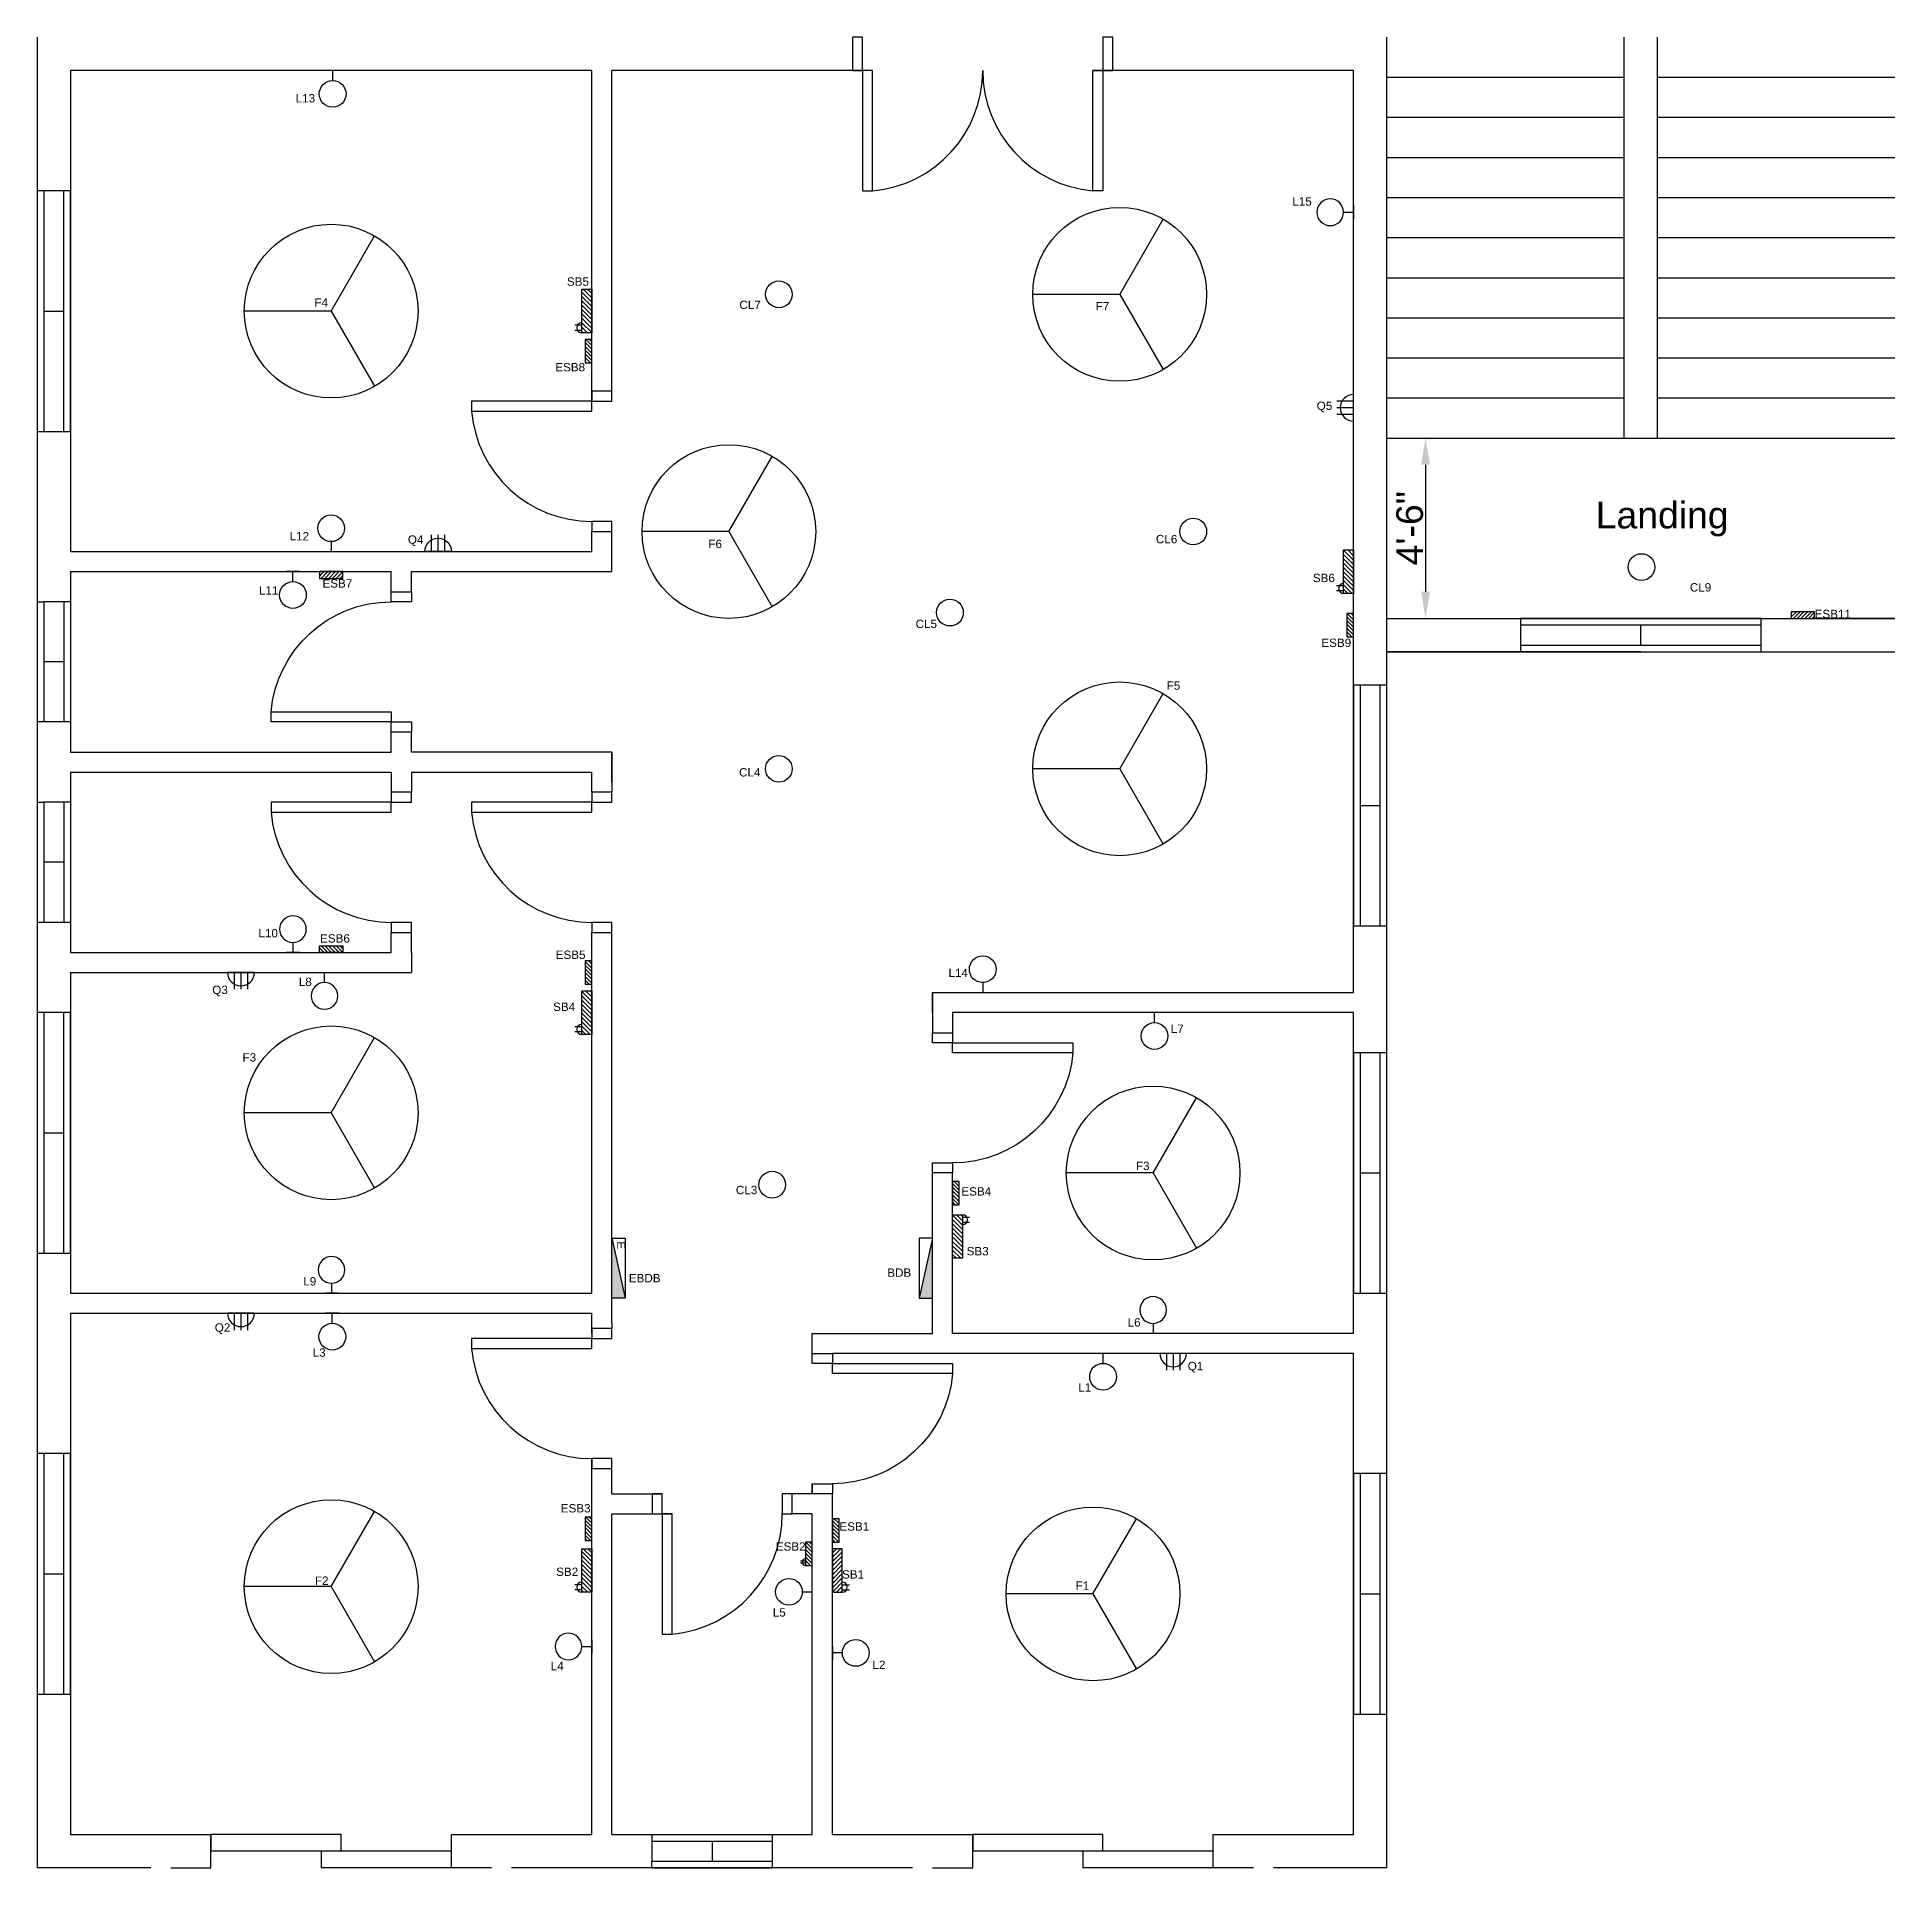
# Model space of a CAD drawing. Header units: inches. Extents: x 61297 to 163996, y 9483 to 32239.
# Drawn here: x 72933 to 73489, y 9571 to 10119 of the extents above; entities that cross this region are included whole.
import ezdxf

# ---------------------------------------------------------------- set-up
doc = ezdxf.new("R2010")
doc.units = ezdxf.units.IN
for name, color, linetype in [('door', 80, 'Continuous'), ('Doors', 230, 'Continuous'), ('Layer1', 7, 'Continuous'), ('Light Fans and Socketst', 170, 'Continuous'), ('Toiler Window', 30, 'Continuous'), ('Windows', 30, 'Continuous')]:
    doc.layers.add(name, color=color, linetype=linetype)
doc.styles.get("Standard").update_dxf_attribs({"font": 'arial.ttf'})
doc.dimstyles.new('ISO-25', dxfattribs={"dimtxt": 8, "dimasz": 8, "dimexe": 1.25, "dimexo": 0.625, "dimtad": 1, "dimlunit": 4, "dimtxsty": 'Standard', "dimcen": 2.5, "dimadec": 0, "dimazin": 0, "dimtfac": 1, "dimtmove": 0, "dimatfit": 3, "dimfxl": 1, "dimarcsym": 0})

msp = doc.modelspace()

# ---------------------------------------------------------------- texts
at = {"char_height": 2.5}
for s, insert, attachment_point in [('L13', (73015.964, 10099.286), 9), ('L15', (73314.24, 10068.394), 9), ('SB5', (73097.913, 10044.415), 9), ('F4', (73019.817, 10038.194), 9), ('CL7', (73149.34, 10037.449), 9), ('F7', (73253.631, 10037.045), 9), ('ESB8', (73096.76, 10018.78), 9), ('Q5', (73320.389, 10006.576), 9), ('L12', (73014.138, 9968.22), 9), ('Q4', (73048.37, 9966.533), 9), ('CL6', (73273.991, 9967.324), 9), ('F6', (73137.727, 9965.888), 9), ('SB6', (73321.159, 9955.701), 9), ('L11', (73004.97, 9951.97), 9), ('ESB7', (73027.082, 9954.056), 9), ('CL9', (73427.411, 9955.418), 1), ('ESB11', (73464.76, 9947.451), 1), ('CL5', (73202.089, 9941.96), 9), ('ESB9', (73326.043, 9936.286), 9), ('F5', (73274.905, 9923.485), 9), ('CL4', (73149.246, 9897.517), 9), ('L10', (73004.817, 9849.372), 9), ('ESB6', (73026.355, 9847.795), 9), ('ESB5', (73096.877, 9842.91), 9), ('L8', (73014.953, 9834.786), 9), ('L14', (73211.337, 9837.519), 9), ('Q3', (72989.826, 9831.748), 9), ('SB4', (73093.784, 9827.326), 9), ('L7', (73275.926, 9820.797), 9), ('F3', (72998.301, 9812.174), 9), ('F3', (73265.686, 9779.713), 9), ('CL3', (73148.284, 9772.481), 9), ('ESB4', (73218.293, 9772.072), 9), ('SB3', (73217.547, 9754.169), 9), ('L9', (73016.297, 9745.151), 9), ('EBDB', (73119.351, 9746.144), 9), ('BDB', (73194.377, 9747.78), 9), ('Q2', (72990.57, 9730.681), 9), ('L6', (73263.011, 9732.862), 9), ('L3', (73019.104, 9723.822), 9), ('Q1', (73281.774, 9719.135), 9), ('L1', (73248.249, 9713.42), 9), ('ESB3', (73098.403, 9677.217), 9), ('ESB1', (73181.809, 9671.765), 9), ('ESB2', (73162.76, 9665.78), 9), ('F2', (73019.967, 9655.578), 9), ('SB2', (73094.686, 9658.206), 9), ('SB1', (73180.252, 9657.413), 9), ('F1', (73247.632, 9654.101), 9), ('L5', (73156.817, 9646.046), 9), ('L4', (73090.35, 9630.036), 9), ('L2', (73186.639, 9630.385), 9)]:
    msp.add_mtext_dynamic_manual_height_columns(s, width=6.93541, gutter_width=12.5, heights=[0], dxfattribs=dict(at, insert=insert, attachment_point=attachment_point))
at = {"insert": (73399.235, 9979.804), "char_height": 8, "width": 125.21501, "attachment_point": 1}
msp.add_mtext('Landing\\P\\P         ', dxfattribs=at)

# ---------------------------------------------------------------- blocks, each defined once
blk = doc.blocks.new('Door_Sing')
at = {"layer": 'Doors'}
for points in [[(-3, 6), (-3, 42), (-6, 42), (-6, 6), (-3, 6)], [(-38.98, 0), (-38.98, 6), (-41.98, 6), (-41.98, 0), (-38.98, 0)]]:
    blk.add_lwpolyline(points, dxfattribs=at)
blk.add_lwpolyline([(-3, 0), (0, 0), (0, 6), (-3, 6)], close=True, dxfattribs=at)
blk.add_arc((-2.84, 6), 36.14, 95.0198, 180, dxfattribs=at)
blk = doc.blocks.new('Window_Large')
at = {"layer": 'Windows'}
for p, q in [((72, 10), (0, 10)), ((0, 10), (0, 0)), ((72, 8), (0, 8)), ((36, 8), (36, 2)), ((72, 0), (72, 10)), ((0, 2), (72, 2)), ((0, 0), (72, 0))]:
    blk.add_line(p, q, dxfattribs=at)
blk = doc.blocks.new('Toilet Window')
for p, q in [((82016.8, 16081.38), (82016.8, 16117.38)), ((82016.8, 16117.38), (82026.8, 16117.38)), ((82018.8, 16081.38), (82018.8, 16117.38)), ((82024.8, 16081.38), (82024.8, 16117.38)), ((82026.8, 16081.38), (82026.8, 16117.38)), ((82018.8, 16099.38), (82024.8, 16099.38)), ((82016.8, 16081.38), (82018.8, 16081.38)), ((82018.8, 16081.38), (82024.8, 16081.38)), ((82026.8, 16081.38), (82024.8, 16081.38))]:
    blk.add_line(p, q)
blk = doc.blocks.new('Fan')
at = {"layer": 'Light Fans and Socketst'}
for q in [(-13, 22.52), (-13, -22.52), (26, 0)]:
    blk.add_line((0, 0), q, dxfattribs=at)
blk.add_circle((0, 0), 26, dxfattribs=at)
blk = doc.blocks.new('Light Ceiling')
at = {"layer": 'Light Fans and Socketst'}
blk.add_circle((0, 0), 4, dxfattribs=at)
blk = doc.blocks.new('Light')
at = {"layer": 'Light Fans and Socketst'}
blk.add_line((0, 2), (0, -2), dxfattribs=at)
blk.add_lwpolyline([(2.99, 0), (1.49, 0), (0, 0)], dxfattribs=at)
blk.add_circle((6.99, 0), 4, dxfattribs=at)
blk = doc.blocks.new('BDB')
h = blk.add_hatch(color=256)
h.dxf.hatch_style = 1
h.paths.add_polyline_path([(13.5, 4), (-4.5, 0), (13.5, 0)])
blk.add_line((-4.5, 0), (13.5, 4))
at = {"layer": 'Layer1'}
blk.add_lwpolyline([(-4.5, 4), (13.5, 4), (13.5, 0), (-4.5, 0), (-4.5, 4)], dxfattribs=at)
blk = doc.blocks.new('Emergency_BDB')
at = {"layer": 'Layer1'}
blk.add_blockref('BDB', (0, 0), dxfattribs=at)
at = {"layer": 'Layer1', "insert": (-4.5, 4), "char_height": 2.5, "attachment_point": 1}
blk.add_mtext_dynamic_manual_height_columns(' E', width=4.2009, gutter_width=12.5, heights=[0], dxfattribs=at)
blk = doc.blocks.new('ESB')
h = blk.add_hatch()
h.set_pattern_fill('ANSI31', color=256, scale=0.25)
h.set_pattern_definition([(45, (-3149.957, -1763.2019), (-0.561266, 0.561266), [])])
h.paths.add_polyline_path([(3.5, 2), (-3.5, 2), (-3.5, 0), (3.5, 0)])
blk.add_lwpolyline([(3.5, 0), (3.5, 2), (-3.5, 2), (-3.5, 0)], close=True)
blk = doc.blocks.new('Socket')
for p, q in [((-4, 0), (4, 0)), ((-2, 0), (-2, 5)), ((0, 0), (0, 5)), ((2, 0), (2, 5))]:
    blk.add_line(p, q)
blk.add_arc((0, 0), 4, 0, 180)
blk = doc.blocks.new('*D655')
at = {"color": 0, "lineweight": -2, "transparency": 16777216}
for p, q in [((73337.38, 9998.87), (73349.55, 9998.87)), ((73348.3, 9990.87), (73348.3, 9952.87)), ((73337.38, 9944.87), (73349.55, 9944.87))]:
    blk.add_line(p, q, dxfattribs=at)
at = {"color": 0, "transparency": 16777216}
for points in [[(73346.96, 9990.87), (73349.63, 9990.87), (73348.3, 9998.87)], [(73346.96, 9952.87), (73349.63, 9952.87), (73348.3, 9944.87)]]:
    blk.add_solid(points, dxfattribs=at)
at = {"color": 0, "transparency": 16777216, "insert": (73343.59, 9971.87), "char_height": 8, "attachment_point": 5, "rotation": 90}
blk.add_mtext('4\'-6"', dxfattribs=at)

# ---------------------------------------------------------------- dimensions: what is measured, and where the dimension line sits
dim = msp.add_linear_dim(base=(73348.298, 9944.865), p1=(73336.76, 9998.865), p2=(73336.76, 9944.865), angle=90, dimstyle='ISO-25')
dim.commit()
dim.dimension.update_dxf_attribs({"geometry": '*D655', "text_midpoint": (73343.588, 9971.865)})

# ---------------------------------------------------------------- hatches: boundary and pattern name
at = {"layer": 'Layer1'}
h = msp.add_hatch(dxfattribs=at)
h.set_pattern_fill('ANSI31', color=256, scale=0.29, angle=-90)
h.set_pattern_definition([(315, (71950.6641, 13448.1372), (0.65106857, 0.65106857), [])])
h.paths.add_polyline_path([(73095.78, 10030.351), (73098.76, 10030.351), (73098.76, 10043.38), (73095.78, 10043.38)])
h = msp.add_hatch(dxfattribs=at)
h.set_pattern_fill('ANSI31', color=256, scale=0.29, angle=-90)
h.set_pattern_definition([(315, (71722.6641, 13526.1372), (0.65106857, 0.65106857), [])])
h.paths.add_polyline_path([(73323.78, 9952.351), (73326.76, 9952.351), (73326.76, 9965.38), (73323.78, 9965.38)])
h = msp.add_hatch(dxfattribs=at)
h.set_pattern_fill('ANSI31', color=256, scale=0.29, angle=-90)
h.set_pattern_definition([(315, (71950.6641, 13658.1372), (0.65106857, 0.65106857), [])])
h.paths.add_polyline_path([(73095.78, 9820.351), (73098.76, 9820.351), (73098.76, 9833.38), (73095.78, 9833.38)])
h = msp.add_hatch(dxfattribs=at)
h.set_pattern_fill('ANSI31', color=256, scale=0.29, angle=90)
h.set_pattern_definition([(135, (75394.8549, 7420.5639), (-0.65106857, -0.65106857), [])])
h.paths.add_polyline_path([(73209.74, 9766.38), (73206.76, 9766.38), (73206.76, 9753.351), (73209.74, 9753.351)])
h = msp.add_hatch(dxfattribs=at)
h.set_pattern_fill('ANSI31', color=256, scale=0.29, angle=-90)
h.set_pattern_definition([(315, (71950.6641, 13825.1113), (0.65106857, 0.65106857), [])])
h.paths.add_polyline_path([(73095.78, 9653.377), (73098.76, 9653.377), (73098.76, 9666.405), (73095.78, 9666.405)])
h = msp.add_hatch(dxfattribs=at)
h.set_pattern_fill('ANSI31', color=256, scale=0.29)
h.set_pattern_definition([(45, (67717.308, 6904.4966), (-0.65106857, 0.65106857), [])])
h.paths.add_polyline_path([(73173.74, 9666.405), (73170.76, 9666.405), (73170.76, 9653.377), (73173.74, 9653.377)])

# ---------------------------------------------------------------- linework, layer by layer
for p, q in [((72932.76, 10118.865), (72932.76, 9570.865)), ((73336.76, 9570.865), (73336.76, 10118.865)), ((73407.76, 9998.865), (73407.76, 10118.865)), ((73417.76, 9998.865), (73417.76, 10118.865)), ((73098.76, 10108.865), (72942.76, 10108.865)), ((72942.76, 10108.865), (72942.76, 9964.865)), ((73098.76, 10006.865), (73098.76, 10108.865)), ((73104.76, 10009.865), (73104.76, 10108.865)), ((73182.783, 10108.865), (73104.76, 10108.865)), ((73326.76, 10108.865), (73248.736, 10108.865)), ((73326.76, 9832.865), (73326.76, 10108.865)), ((73336.76, 10106.865), (73407.76, 10106.865)), ((73417.76, 10106.865), (73488.76, 10106.865)), ((73336.76, 10094.865), (73407.76, 10094.865)), ((73417.76, 10094.865), (73488.76, 10094.865)), ((73336.76, 10082.865), (73407.76, 10082.865)), ((73417.76, 10082.865), (73488.76, 10082.865)), ((73336.76, 10070.865), (73407.76, 10070.865)), ((73417.76, 10070.865), (73488.76, 10070.865)), ((73336.76, 10058.865), (73407.76, 10058.865)), ((73417.76, 10058.865), (73488.76, 10058.865)), ((73336.76, 10046.865), (73407.76, 10046.865)), ((73417.76, 10046.865), (73488.76, 10046.865)), ((73336.76, 10034.865), (73407.76, 10034.865)), ((73417.76, 10034.865), (73488.76, 10034.865)), ((73336.76, 10022.865), (73407.76, 10022.865)), ((73417.76, 10022.865), (73488.76, 10022.865)), ((73336.76, 10010.865), (73407.76, 10010.865)), ((73417.76, 10010.865), (73488.76, 10010.865)), ((73336.76, 9998.865), (73407.76, 9998.865)), ((73407.76, 9998.865), (73417.76, 9998.865)), ((73417.76, 9998.865), (73488.76, 9998.865)), ((73098.76, 9967.865), (73098.76, 9970.889)), ((73104.76, 9964.865), (73104.76, 9970.889)), ((72942.76, 9964.865), (73098.76, 9964.865)), ((73098.76, 9964.865), (73098.76, 9967.865)), ((73104.76, 9958.865), (73104.76, 9967.865)), ((73104.76, 9958.865), (73104.76, 9964.865)), ((72942.76, 9958.865), (72942.76, 9904.865)), ((72942.76, 9958.865), (73038.76, 9958.865)), ((73038.76, 9952.842), (73038.76, 9958.865)), ((73044.76, 9958.865), (73098.76, 9958.865)), ((73044.76, 9952.842), (73044.76, 9958.865)), ((73098.76, 9958.865), (73104.76, 9958.865)), ((73336.76, 9944.865), (73488.76, 9944.865)), ((73488.76, 9944.865), (73464.76, 9944.865)), ((73412.76, 9934.865), (73336.76, 9934.865)), ((73336.76, 9934.865), (73488.76, 9934.865)), ((73038.76, 9904.865), (73038.76, 9910.865)), ((73044.76, 9904.865), (73044.76, 9910.865)), ((72942.76, 9904.865), (73038.76, 9904.865)), ((73104.76, 9904.865), (73044.76, 9904.865)), ((73104.76, 9895.865), (73104.76, 9904.865)), ((73104.76, 9898.865), (73104.76, 9904.865)), ((73104.76, 9904.865), (73104.76, 9892.842)), ((72942.76, 9898.865), (72942.76, 9844.865)), ((72942.76, 9898.865), (73038.76, 9898.865)), ((73038.76, 9898.865), (73038.76, 9892.865)), ((73044.76, 9898.865), (73098.76, 9898.865)), ((73044.76, 9898.865), (73044.76, 9892.865)), ((73098.76, 9892.842), (73098.76, 9898.865)), ((73104.76, 9733.865), (73104.76, 9853.865)), ((73038.76, 9844.865), (73038.76, 9850.889)), ((73044.76, 9844.865), (73044.76, 9850.889)), ((73098.76, 9742.865), (73098.76, 9850.865)), ((72942.76, 9844.865), (73038.76, 9844.865)), ((73044.76, 9844.865), (73044.76, 9838.865)), ((72942.76, 9838.865), (72942.76, 9742.865)), ((72942.76, 9838.865), (73044.76, 9838.865)), ((73200.76, 9832.865), (73326.76, 9832.865)), ((73200.76, 9826.865), (73200.76, 9832.865)), ((73200.76, 9832.865), (73200.76, 9820.842)), ((73206.76, 9826.865), (73206.76, 9820.842)), ((73326.76, 9730.865), (73326.76, 9826.865)), ((73200.76, 9730.865), (73200.76, 9778.865)), ((73206.76, 9730.865), (73206.76, 9778.865)), ((72942.76, 9742.865), (73098.76, 9742.865)), ((72942.76, 9736.865), (72942.76, 9580.865)), ((72942.76, 9736.865), (73098.76, 9736.865)), ((73098.76, 9730.865), (73098.76, 9736.865)), ((73104.76, 9733.865), (73104.76, 9732.354)), ((73164.76, 9724.865), (73164.76, 9730.865)), ((73164.76, 9730.865), (73200.76, 9730.865)), ((73326.76, 9730.865), (73206.76, 9730.865)), ((73164.76, 9721.842), (73164.76, 9724.865)), ((73326.76, 9724.865), (73170.76, 9724.865)), ((73326.76, 9580.865), (73326.76, 9724.865)), ((73098.76, 9580.865), (73098.76, 9693.377)), ((73104.76, 9682.865), (73104.76, 9693.377)), ((73104.76, 9682.865), (73119.783, 9682.865)), ((73170.76, 9580.865), (73170.76, 9682.865)), ((73104.76, 9676.865), (73122.783, 9676.865)), ((73104.76, 9580.865), (73104.76, 9676.865)), ((73162.76, 9662.699), (73161.26, 9662.699)), ((73162.76, 9662.032), (73161.26, 9662.032)), ((72942.76, 9580.865), (72984.783, 9580.865)), ((72984.76, 9570.865), (72984.783, 9580.865)), ((73056.736, 9580.865), (73098.76, 9580.865)), ((73056.76, 9570.865), (73056.736, 9580.865)), ((73104.76, 9580.865), (73164.76, 9580.865)), ((73170.76, 9580.865), (73212.783, 9580.865)), ((73212.76, 9570.865), (73212.783, 9580.865)), ((73284.736, 9580.865), (73326.76, 9580.865)), ((73284.76, 9570.865), (73284.736, 9580.865)), ((72966.76, 9570.865), (72932.76, 9570.865)), ((72972.76, 9570.865), (72984.76, 9570.865)), ((73068.76, 9570.865), (73056.76, 9570.865)), ((73194.76, 9570.865), (73074.76, 9570.865)), ((73200.76, 9570.865), (73212.76, 9570.865)), ((73296.76, 9570.865), (73284.76, 9570.865)), ((73336.76, 9570.865), (73302.76, 9570.865))]:
    msp.add_line(p, q)
for points in [[(73326.76, 9826.865), (73206.76, 9826.865)], [(73164.76, 9685.865), (73164.76, 9682.865), (73161.76, 9682.865), (73158.76, 9682.865)], [(73164.76, 9580.865), (73164.76, 9676.865), (73158.76, 9676.865)]]:
    msp.add_lwpolyline(points)
msp.add_arc((73162.76, 9662.365), 1, 90, 270)
at = {"layer": 'door'}
for p, q in [((72984.76, 9580.865), (72984.76, 9575.865)), ((73023.76, 9580.865), (72984.76, 9580.865)), ((73023.76, 9575.865), (73023.76, 9580.865)), ((73212.76, 9580.865), (73212.76, 9575.865)), ((73251.76, 9580.865), (73212.76, 9580.865)), ((73251.76, 9575.865), (73251.76, 9580.865)), ((73023.76, 9575.865), (72984.76, 9575.865)), ((73017.76, 9575.865), (73017.76, 9570.865)), ((73056.76, 9575.865), (73017.76, 9575.865)), ((73056.76, 9570.865), (73056.76, 9575.865)), ((73251.76, 9575.865), (73212.76, 9575.865)), ((73245.76, 9575.865), (73245.76, 9570.865)), ((73284.76, 9575.865), (73245.76, 9575.865)), ((73284.76, 9570.865), (73284.76, 9575.865)), ((73056.76, 9570.865), (73017.76, 9570.865)), ((73284.76, 9570.865), (73245.76, 9570.865))]:
    msp.add_line(p, q, dxfattribs=at)
at = {"layer": 'Doors'}
for p, q in [((73179.783, 10108.865), (73179.783, 10104.865)), ((73179.783, 10104.865), (73179.783, 10098.865))]:
    msp.add_line(p, q, dxfattribs=at)
for points in [[(73179.783, 10118.865), (73176.783, 10118.865), (73176.783, 10108.865), (73179.783, 10108.865), (73179.783, 10072.865), (73182.783, 10072.865), (73182.783, 10108.865), (73179.783, 10108.865), (73179.783, 10112.865)], [(73254.736, 10118.865), (73251.736, 10118.865), (73251.736, 10114.865), (73251.736, 10108.865), (73251.736, 10072.865), (73248.736, 10072.865), (73248.736, 10108.865), (73251.736, 10108.865), (73254.736, 10108.865), (73254.736, 10114.865)]]:
    msp.add_lwpolyline(points, close=True, dxfattribs=at)
msp.add_lwpolyline([(73182.783, 10072.865, 0.3887794), (73215.76, 10108.865, 0.3887794), (73248.736, 10072.865)], format="xyb", dxfattribs=at)
at = {"layer": 'Layer1'}
for p, q in [((73095.78, 10032.601), (73093.664, 10032.601)), ((73095.78, 10031.101), (73093.664, 10031.101)), ((73323.78, 9954.601), (73321.664, 9954.601)), ((73323.78, 9953.101), (73321.664, 9953.101)), ((73095.78, 9822.601), (73093.664, 9822.601)), ((73095.78, 9821.101), (73093.664, 9821.101)), ((73209.74, 9765.63), (73211.855, 9765.63)), ((73209.74, 9764.13), (73211.855, 9764.13)), ((73095.78, 9655.627), (73093.664, 9655.627)), ((73095.78, 9654.127), (73093.664, 9654.127)), ((73173.74, 9655.627), (73175.855, 9655.627)), ((73173.74, 9654.127), (73175.855, 9654.127))]:
    msp.add_line(p, q, dxfattribs=at)
for points in [[(73095.78, 10030.351), (73095.78, 10043.38), (73098.76, 10043.38), (73098.76, 10030.351)], [(73323.78, 9952.351), (73323.78, 9965.38), (73326.76, 9965.38), (73326.76, 9952.351)], [(73095.78, 9820.351), (73095.78, 9833.38), (73098.76, 9833.38), (73098.76, 9820.351)], [(73209.74, 9766.38), (73209.74, 9753.351), (73206.76, 9753.351), (73206.76, 9766.38)], [(73095.78, 9653.377), (73095.78, 9666.405), (73098.76, 9666.405), (73098.76, 9653.377)], [(73173.74, 9653.377), (73173.74, 9666.405), (73170.76, 9666.405), (73170.76, 9653.377)]]:
    msp.add_lwpolyline(points, close=True, dxfattribs=at)
for centre, start, end in [((73095.78, 10031.851), 90, 270), ((73323.78, 9953.851), 90, 270), ((73095.78, 9821.851), 90, 270), ((73209.74, 9764.88), 270, 90), ((73095.78, 9654.877), 90, 270), ((73173.74, 9654.877), 270, 90)]:
    msp.add_arc(centre, 1.5, start, end, dxfattribs=at)
at = {"layer": 'Light Fans and Socketst'}
for q in [(73269.76, 9922.368), (73230.76, 9899.851), (73269.76, 9877.335)]:
    msp.add_line((73256.76, 9899.851), q, dxfattribs=at)
msp.add_circle((73256.76, 9899.851), 26, dxfattribs=at)

# ---------------------------------------------------------------- block references
for name, p, rotation in [('Window_Large', (72942.76, 10000.865), 90.00000000000001), ('ESB', (73098.76, 10024.865), 90.00000000000001), ('Door_Sing', (73104.76, 10012.865), 90.00000000000001), ('Socket', (73326.76, 10007.916), 89.99999999999977), ('ESB', (73020.76, 9958.865), 180), ('ESB', (73326.76, 9942.865), 90.00000000000001), ('Window_Large', (73448.76, 9944.865), 180), ('Window_Large', (73336.76, 9852.865), 90.00000000000001), ('Door_Sing', (73044.76, 9892.865), 90.00000000000001), ('Door_Sing', (73104.76, 9892.842), 90.00000000000001), ('ESB', (73098.76, 9838.865), 90.00000000000001), ('Socket', (72993.76, 9838.865), 180), ('Window_Large', (72942.76, 9754.865), 90.00000000000001), ('Window_Large', (73336.76, 9742.865), 90.00000000000001), ('Window_Large', (73336.76, 9742.865), 90.00000000000001), ('ESB', (73206.76, 9772.865), 270), ('Socket', (72993.76, 9736.865), 180), ('Door_Sing', (73104.76, 9732.354), 90.00000000000001), ('Socket', (73272.76, 9724.865), 180), ('Window_Large', (72942.76, 9622.865), 90.00000000000001), ('Window_Large', (73336.76, 9616.865), 90.00000000000001), ('Door_Sing', (73116.783, 9682.865), 180), ('ESB', (73098.76, 9672.377), 90.00000000000001), ('ESB', (73170.76, 9671.865), 270), ('ESB', (73164.76, 9664.865), 90.00000000000001)]:
    msp.add_blockref(name, p, dxfattribs=dict(rotation=rotation))
at = {"xscale": -1}
for name, p in [('Socket', (73052.768, 9964.865)), ('ESB', (73020.76, 9844.865))]:
    msp.add_blockref(name, p, dxfattribs=at)
for p, rotation in [((73044.76, 9910.865), 90), ((73200.76, 9820.842), 270), ((73164.76, 9724.842), 270)]:
    msp.add_blockref('Door_Sing', p, dxfattribs=dict(at, rotation=rotation))
msp.add_blockref('ESB', (73461.26, 9944.865))
at = {"layer": 'Layer1'}
for name, p, rotation in [('Light', (73021.209, 10108.865), 269.9999999999995), ('Fan', (73256.76, 10041.88), 180), ('Fan', (73020.76, 10036.865), 180), ('Light Ceiling', (73154.763, 10041.88), 180), ('Fan', (73139.79, 9970.865), 180), ('Light', (73020.76, 9964.865), 90.00000000000001), ('Light Ceiling', (73278.789, 9970.865), 180), ('Light', (73009.313, 9958.865), 269.9999999999995), ('Light Ceiling', (73205.954, 9946.601), 180), ('Light Ceiling', (73154.734, 9899.851), 180), ('Light', (73215.76, 9832.865), 90.00000000000001), ('Light', (73267.18, 9826.865), 270.0000000000005), ('Fan', (73020.76, 9796.865), 180), ('Fan', (73266.76, 9778.865), 180), ('Light Ceiling', (73152.76, 9775.362), 180), ('Emergency_BDB', (73104.76, 9754.865), 270), ('Light', (73021.104, 9736.865), 269.9999999999995), ('Light', (73251.787, 9724.865), 269.9999999999995), ('Fan', (73020.76, 9655.044), 180), ('Fan', (73248.76, 9652.865), 180), ('Light', (73164.76, 9653.476), 180)]:
    msp.add_blockref(name, p, dxfattribs=dict(at, rotation=rotation))
at = {"layer": 'Layer1', "xscale": -1}
for p in [(73326.76, 10066.453), (73098.76, 9637.121)]:
    msp.add_blockref('Light', p, dxfattribs=at)
at = {"layer": 'Layer1'}
for name, p in [('Light Ceiling', (73412.936, 9960.245)), ('Light', (73170.76, 9635.202))]:
    msp.add_blockref(name, p, dxfattribs=at)
at = {"layer": 'Layer1', "xscale": -1}
for name, p, rotation in [('Light', (73009.313, 9844.865), 270.0000000000005), ('Light', (73018.766, 9838.865), 90), ('BDB', (73200.76, 9754.865), 90), ('Light', (73020.85, 9742.865), 270.0000000000005), ('Light', (73266.76, 9730.865), 270.0000000000005)]:
    msp.add_blockref(name, p, dxfattribs=dict(at, rotation=rotation))
at = {"layer": 'Toiler Window'}
for p, rotation in [((154959.555, 26031.243), 180), ((154959.555, 25971.243), 180), ((57035.382, 91597.661), 270)]:
    msp.add_blockref('Toilet Window', p, dxfattribs=dict(at, rotation=rotation))

msp.set_redraw_order([(e.dxf.handle, doc.entitydb.next_handle()) for e in msp.query("TEXT MTEXT ATTDEF DIMENSION ARC_DIMENSION")])  # texts and dimensions are drawn at this point

doc.saveas('drawing.dxf')
